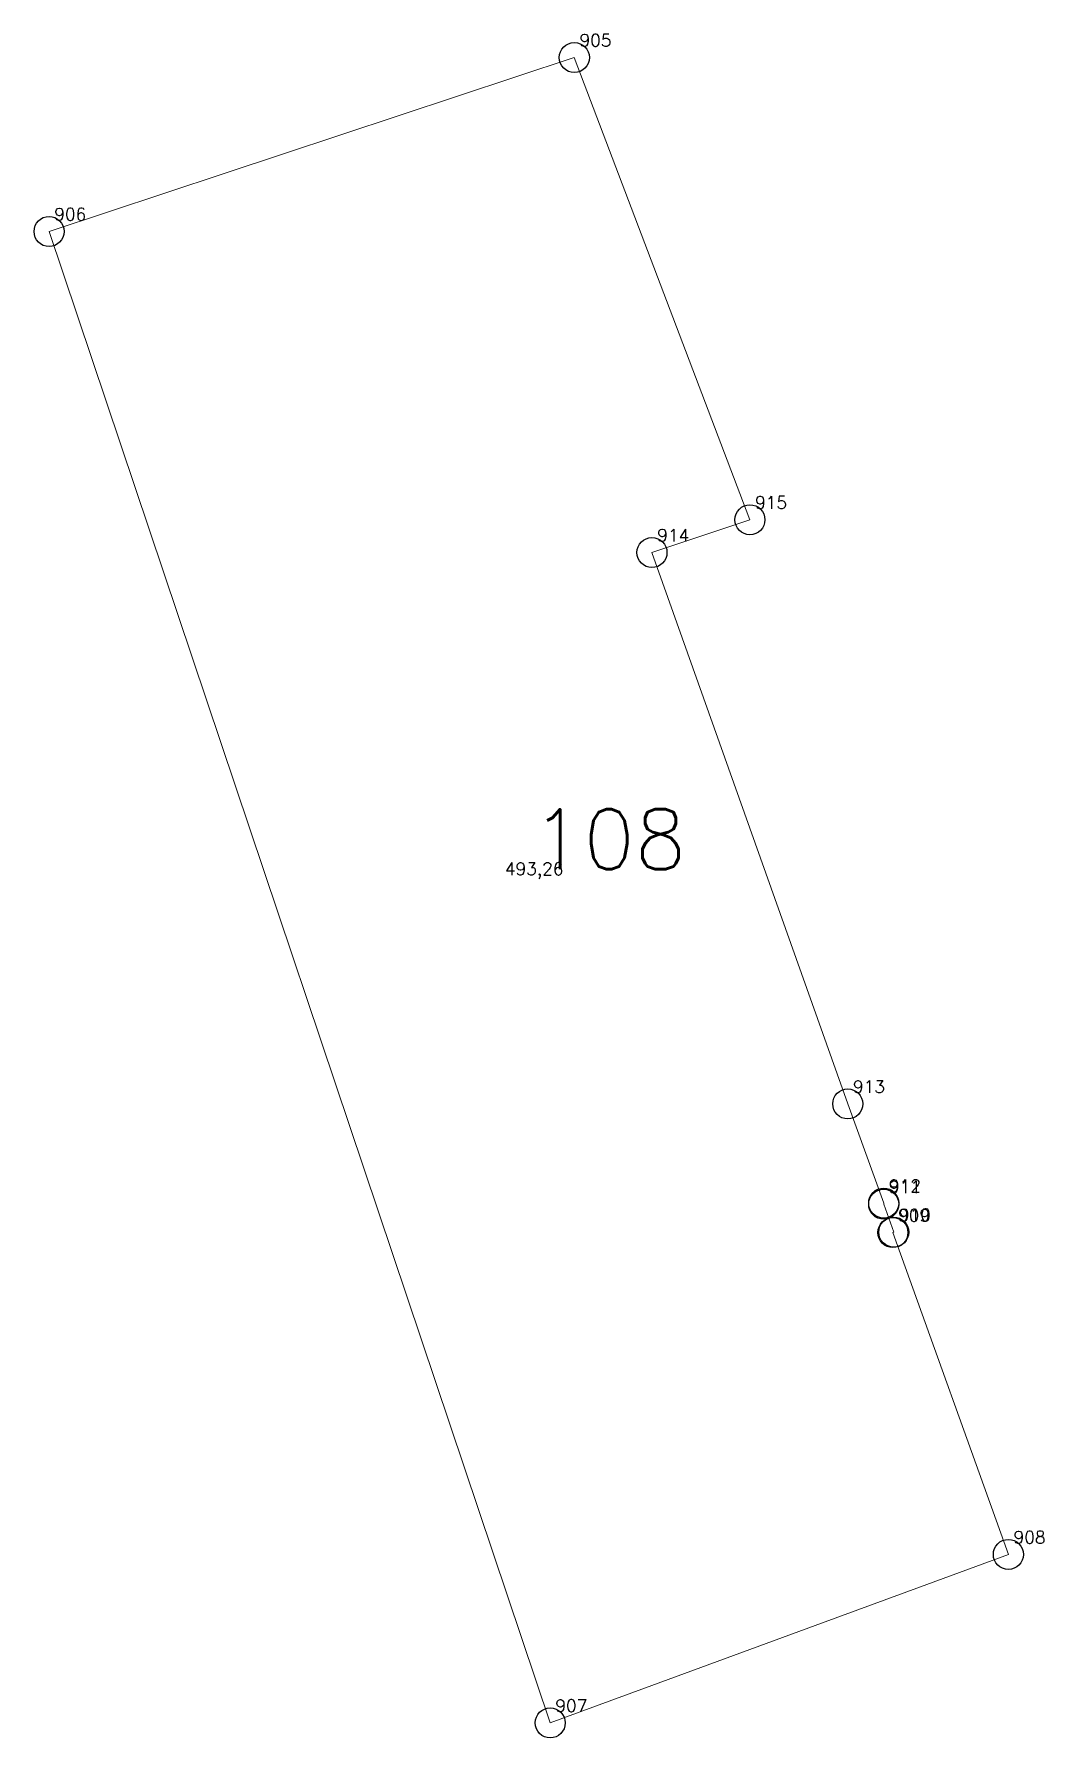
# Model space of a CAD drawing. Extents: x 1390459 to 1399082, y 355064 to 360767.
# Drawn here: x 1395976.16 to 1396001.39, y 359800 to 359842.55 of the extents above; entities that cross this region are included whole.
import ezdxf

# ---------------------------------------------------------------- set-up
doc = ezdxf.new("R2010")
doc.units = 0
doc.header["$PDMODE"] = 33
doc.header["$PDSIZE"] = 0.75
doc.layers.add('9 - ценная историческая застройка советский период', color=7, linetype='Continuous')
doc.layers.add('OKN_VALUED_LABELS', color=1, linetype='Continuous')
doc.styles.get("Standard").update_dxf_attribs({"font": 'simplex.shx'})

msp = doc.modelspace()

# ---------------------------------------------------------------- texts
at = {"layer": '9 - ценная историческая застройка советский период', "color": 7}
for s, p in [('905', (1395989.785, 359842.237)), ('906', (1395976.66, 359837.893)), ('915', (1395994.173, 359830.694)), ('914', (1395991.725, 359829.877)), ('493,26', (1395987.919, 359821.548)), ('913', (1395996.617, 359816.108)), ('912', (1395997.515, 359813.632)), ('911', (1395997.515, 359813.602)), ('909', (1395997.746, 359812.895)), ('910', (1395997.766, 359812.905)), ('908', (1396000.63, 359804.857)), ('907', (1395989.182, 359800.651))]:
    msp.add_text(s, height=0.3111, dxfattribs=at).set_placement(p)
at = {"layer": 'OKN_VALUED_LABELS'}
msp.add_text('108', height=1.5, dxfattribs=at).set_placement((1395988.594, 359821.693))

# ---------------------------------------------------------------- linework, layer by layer
at = {"layer": '9 - ценная историческая застройка советский период', "color": 7, "lineweight": 20}
msp.add_lwpolyline([(1395989.656, 359841.962), (1395994.044, 359830.42), (1395991.596, 359829.602), (1395996.488, 359815.834), (1395997.386, 359813.357), (1395997.386, 359813.327), (1395997.637, 359812.631), (1395997.617, 359812.62), (1396000.501, 359804.583), (1395989.053, 359800.377), (1395976.531, 359837.618), (1395989.656, 359841.962)], close=True, dxfattribs=at)
at = {"layer": '9 - ценная историческая застройка советский период'}
for p in [(1395989.656, 359841.962), (1395976.531, 359837.618), (1395994.044, 359830.42), (1395991.596, 359829.602), (1395996.488, 359815.834), (1395997.386, 359813.357), (1395997.386, 359813.327), (1395997.617, 359812.62), (1395997.637, 359812.631), (1396000.501, 359804.583), (1395989.053, 359800.377)]:
    msp.add_point(p, dxfattribs=at)

msp.set_redraw_order([(e.dxf.handle, doc.entitydb.next_handle()) for e in msp.query("TEXT MTEXT ATTDEF DIMENSION ARC_DIMENSION")])  # texts and dimensions are drawn at this point

doc.saveas('drawing.dxf')
